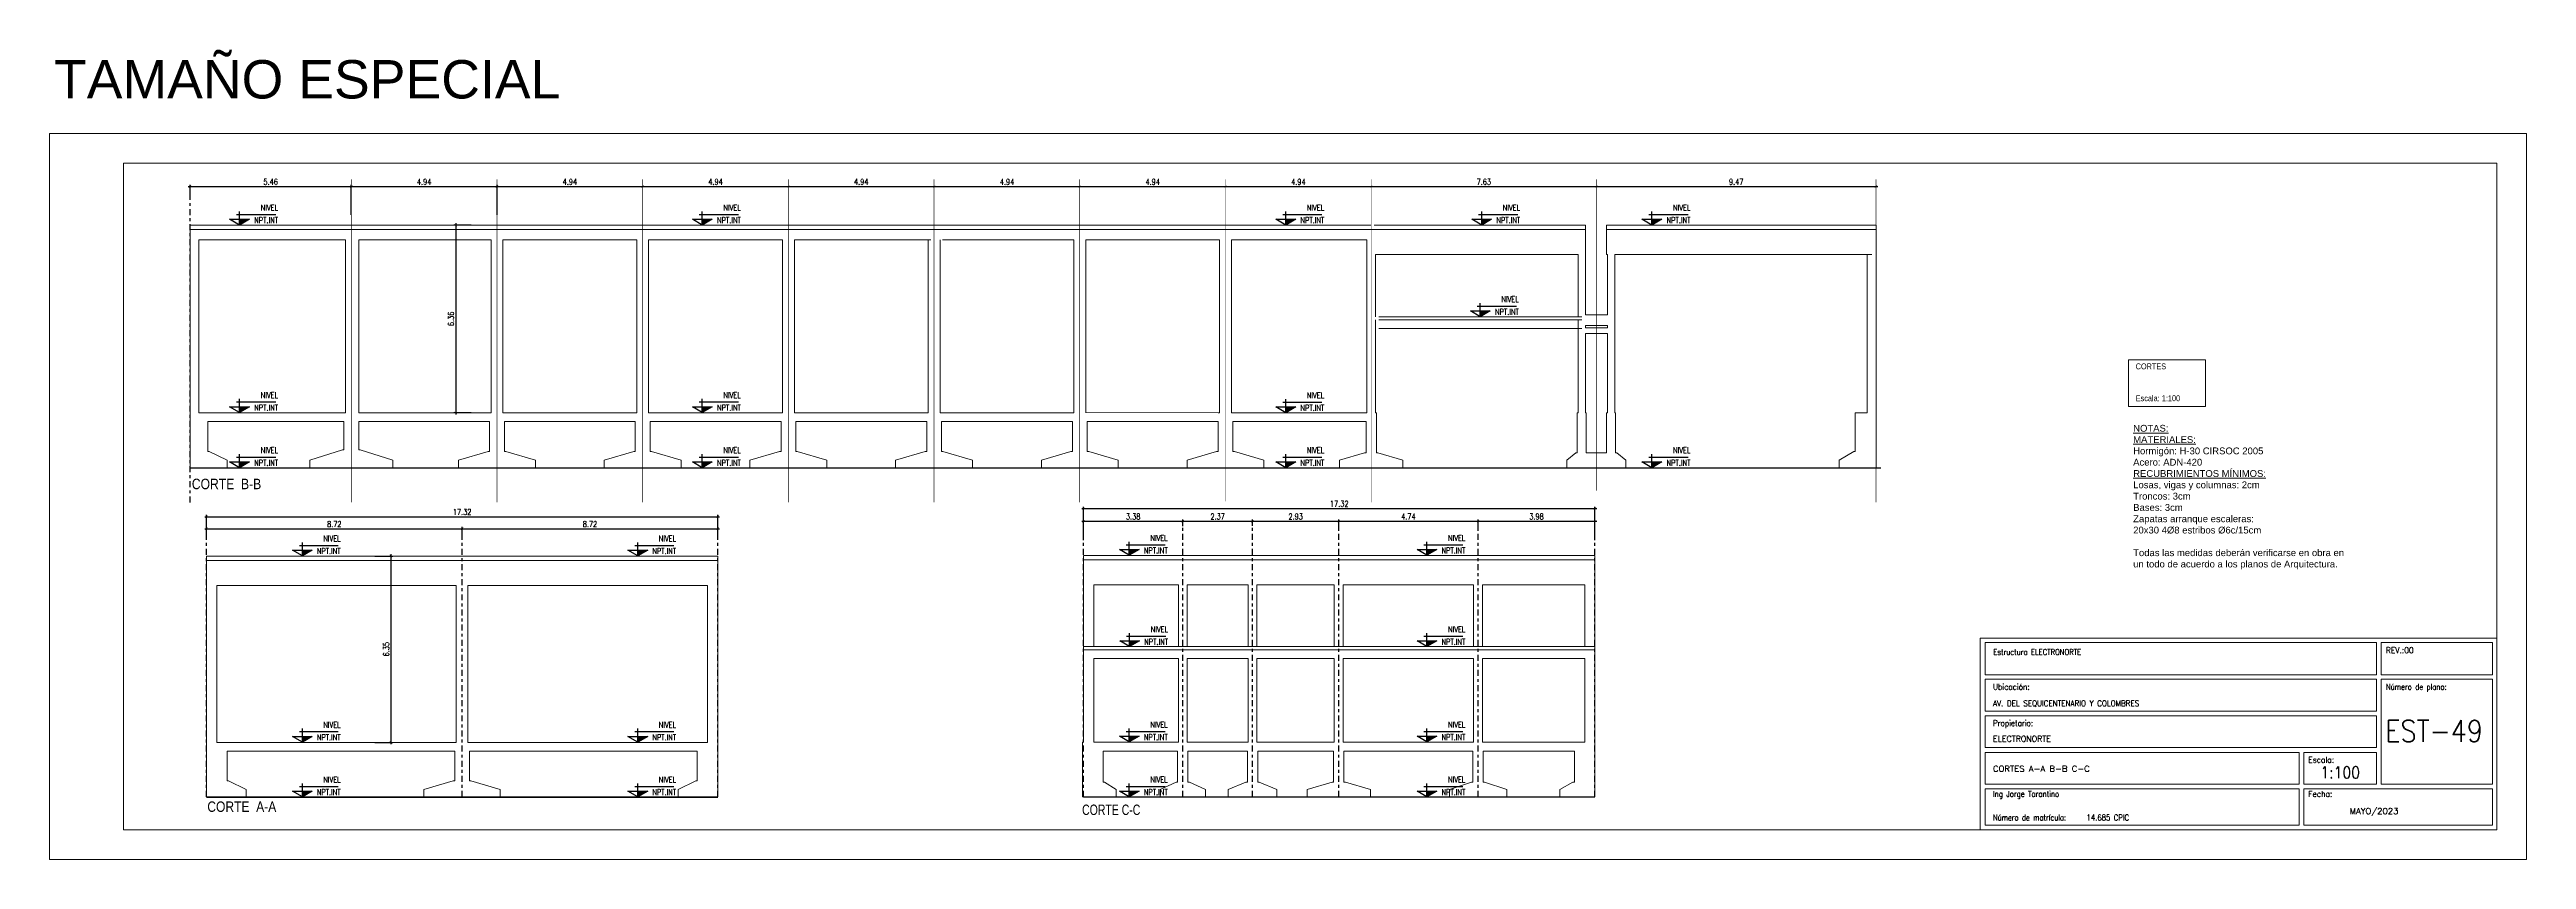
# Model space of a CAD drawing. Header units: millimetres. Extents: x 316.4 to 400.3, y 48.9 to 76.4.
import ezdxf
from ezdxf.enums import TextEntityAlignment as Align

# ---------------------------------------------------------------- set-up
doc = ezdxf.new("R2010")
doc.units = ezdxf.units.MM
doc.linetypes.add('CYPE_RAYAPUNTO', pattern=[0.4125, 0.2025, -0.105, 0, -0.105])
for name, color, linetype, lineweight in [('CIM_REFEREN', 2, 'Continuous', 0), ('CYPE', 7, 'Continuous', 0), ('OT_SECCION_EDIFICIO', 2, 'Continuous', 9), ('RECUAD_LIMITES', 2, 'Continuous', 0), ('RECUAD_MARCO', 1, 'Continuous', 20), ('TABLAS', 1, 'Continuous', 9)]:
    doc.layers.add(name, color=color, linetype=linetype, lineweight=lineweight)
doc.styles.add('COTAS', font='romans.shx', dxfattribs={"width": 0.7})
doc.styles.add('CYPETXT', font='romans__.ttf', dxfattribs={"height": 0.2})
doc.styles.add('CYPETXT_romans', font='arial.ttf', dxfattribs={"height": 0.2})
doc.dimstyles.new('COTA 100', dxfattribs={"dimscale": 200, "dimtxt": 0.001, "dimasz": 0.0004, "dimexe": 0.0003, "dimexo": 0.0003, "dimgap": 0.0003, "dimtad": 1, "dimzin": 4, "dimdsep": 46, "dimtxsty": 'COTAS', "dimblk": 'ARCHTICK', "dimcen": -0.02, "dimdle": 0.0003, "dimclrd": 256, "dimclre": 256, "dimclrt": 2, "dimadec": 0, "dimazin": 0, "dimtfac": 1, "dimtix": 1, "dimtmove": 2, "dimatfit": 3, "dimldrblk": 'ORIGIN', "dimfxl": 1, "dimtolj": 1, "dimtzin": 0, "dimarcsym": 0})

# ---------------------------------------------------------------- blocks, each defined once
blk = doc.blocks.new('_ArchTick')
at = {"color": 0, "const_width": 0.15}
blk.add_lwpolyline([(-0.5, -0.5), (0.5, 0.5)], dxfattribs=at)
blk = doc.blocks.new('*D455')
at = {"lineweight": -2, "transparency": 16777216}
for p, q in [((326.576, 71.719), (331.631, 71.719)), ((326.636, 70.758), (326.636, 71.779)), ((331.571, 70.758), (331.571, 71.779))]:
    blk.add_line(p, q, dxfattribs=at)
at = {"layer": 'Defpoints', "color": 0, "transparency": 16777216}
for p in [(331.571, 71.719), (326.636, 70.698), (331.571, 70.698)]:
    blk.add_point(p, dxfattribs=at)
at = {"lineweight": -2, "transparency": 16777216, "xscale": 0.08, "yscale": 0.08, "zscale": 0.08, "rotation": 180}
blk.add_blockref('_ArchTick', (326.636, 71.719), dxfattribs=at)
at = {"lineweight": -2, "transparency": 16777216, "xscale": 0.08, "yscale": 0.08, "zscale": 0.08}
blk.add_blockref('_ArchTick', (331.571, 71.719), dxfattribs=at)
at = {"color": 2, "transparency": 16777216, "insert": (329.104, 71.879), "char_height": 0.2, "attachment_point": 5, "style": 'COTAS'}
blk.add_mtext('\\A1;4.94', dxfattribs=at)
blk = doc.blocks.new('_Origin')
at = {"color": 0, "linetype": 'ByBlock', "lineweight": -2}
blk.add_line((0, 0), (-1, 0), dxfattribs=at)
blk.add_circle((0, 0), 0.5, dxfattribs=at)
blk = doc.blocks.new('*D456')
at = {"lineweight": -2, "transparency": 16777216}
for p, q in [((331.511, 71.719), (336.566, 71.719)), ((331.571, 70.758), (331.571, 71.779))]:
    blk.add_line(p, q, dxfattribs=at)
at = {"layer": 'Defpoints', "color": 0, "transparency": 16777216}
for p in [(336.506, 71.719), (336.506, 71.719), (331.571, 70.698)]:
    blk.add_point(p, dxfattribs=at)
at = {"lineweight": -2, "transparency": 16777216, "xscale": 0.08, "yscale": 0.08, "zscale": 0.08, "rotation": 180}
blk.add_blockref('_ArchTick', (331.571, 71.719), dxfattribs=at)
at = {"lineweight": -2, "transparency": 16777216, "xscale": 0.08, "yscale": 0.08, "zscale": 0.08}
blk.add_blockref('_ArchTick', (336.506, 71.719), dxfattribs=at)
at = {"color": 2, "transparency": 16777216, "insert": (334.039, 71.879), "char_height": 0.2, "attachment_point": 5, "style": 'COTAS'}
blk.add_mtext('\\A1;4.94', dxfattribs=at)
blk = doc.blocks.new('*D457')
at = {"lineweight": -2, "transparency": 16777216}
blk.add_line((336.446, 71.719), (341.501, 71.719), dxfattribs=at)
at = {"layer": 'Defpoints', "color": 0, "transparency": 16777216}
for p in [(336.506, 71.719), (341.441, 71.719), (341.441, 71.719)]:
    blk.add_point(p, dxfattribs=at)
at = {"lineweight": -2, "transparency": 16777216, "xscale": 0.08, "yscale": 0.08, "zscale": 0.08, "rotation": 180}
blk.add_blockref('_ArchTick', (336.506, 71.719), dxfattribs=at)
at = {"lineweight": -2, "transparency": 16777216, "xscale": 0.08, "yscale": 0.08, "zscale": 0.08}
blk.add_blockref('_ArchTick', (341.441, 71.719), dxfattribs=at)
at = {"color": 2, "transparency": 16777216, "insert": (338.974, 71.879), "char_height": 0.2, "attachment_point": 5, "style": 'COTAS'}
blk.add_mtext('\\A1;4.94', dxfattribs=at)
blk = doc.blocks.new('*D458')
at = {"lineweight": -2, "transparency": 16777216}
blk.add_line((341.381, 71.719), (346.436, 71.719), dxfattribs=at)
at = {"layer": 'Defpoints', "color": 0, "transparency": 16777216}
for p in [(341.441, 71.719), (346.376, 71.719), (346.376, 71.719)]:
    blk.add_point(p, dxfattribs=at)
at = {"lineweight": -2, "transparency": 16777216, "xscale": 0.08, "yscale": 0.08, "zscale": 0.08, "rotation": 180}
blk.add_blockref('_ArchTick', (341.441, 71.719), dxfattribs=at)
at = {"lineweight": -2, "transparency": 16777216, "xscale": 0.08, "yscale": 0.08, "zscale": 0.08}
blk.add_blockref('_ArchTick', (346.376, 71.719), dxfattribs=at)
at = {"color": 2, "transparency": 16777216, "insert": (343.909, 71.879), "char_height": 0.2, "attachment_point": 5, "style": 'COTAS'}
blk.add_mtext('\\A1;4.94', dxfattribs=at)
blk = doc.blocks.new('*D459')
at = {"lineweight": -2, "transparency": 16777216}
blk.add_line((346.316, 71.719), (351.371, 71.719), dxfattribs=at)
at = {"layer": 'Defpoints', "color": 0, "transparency": 16777216}
for p in [(346.376, 71.719), (351.311, 71.719), (351.311, 71.719)]:
    blk.add_point(p, dxfattribs=at)
at = {"lineweight": -2, "transparency": 16777216, "xscale": 0.08, "yscale": 0.08, "zscale": 0.08, "rotation": 180}
blk.add_blockref('_ArchTick', (346.376, 71.719), dxfattribs=at)
at = {"lineweight": -2, "transparency": 16777216, "xscale": 0.08, "yscale": 0.08, "zscale": 0.08}
blk.add_blockref('_ArchTick', (351.311, 71.719), dxfattribs=at)
at = {"color": 2, "transparency": 16777216, "insert": (348.844, 71.879), "char_height": 0.2, "attachment_point": 5, "style": 'COTAS'}
blk.add_mtext('\\A1;4.94', dxfattribs=at)
blk = doc.blocks.new('*D460')
at = {"lineweight": -2, "transparency": 16777216}
blk.add_line((351.251, 71.719), (356.306, 71.719), dxfattribs=at)
at = {"layer": 'Defpoints', "color": 0, "transparency": 16777216}
for p in [(351.311, 71.719), (356.246, 71.719), (356.246, 71.719)]:
    blk.add_point(p, dxfattribs=at)
at = {"lineweight": -2, "transparency": 16777216, "xscale": 0.08, "yscale": 0.08, "zscale": 0.08, "rotation": 180}
blk.add_blockref('_ArchTick', (351.311, 71.719), dxfattribs=at)
at = {"lineweight": -2, "transparency": 16777216, "xscale": 0.08, "yscale": 0.08, "zscale": 0.08}
blk.add_blockref('_ArchTick', (356.246, 71.719), dxfattribs=at)
at = {"color": 2, "transparency": 16777216, "insert": (353.779, 71.879), "char_height": 0.2, "attachment_point": 5, "style": 'COTAS'}
blk.add_mtext('\\A1;4.94', dxfattribs=at)
blk = doc.blocks.new('*D461')
at = {"lineweight": -2, "transparency": 16777216}
blk.add_line((356.186, 71.719), (361.241, 71.719), dxfattribs=at)
at = {"layer": 'Defpoints', "color": 0, "transparency": 16777216}
for p in [(356.246, 71.719), (361.181, 71.719), (361.181, 71.719)]:
    blk.add_point(p, dxfattribs=at)
at = {"lineweight": -2, "transparency": 16777216, "xscale": 0.08, "yscale": 0.08, "zscale": 0.08, "rotation": 180}
blk.add_blockref('_ArchTick', (356.246, 71.719), dxfattribs=at)
at = {"lineweight": -2, "transparency": 16777216, "xscale": 0.08, "yscale": 0.08, "zscale": 0.08}
blk.add_blockref('_ArchTick', (361.181, 71.719), dxfattribs=at)
at = {"color": 2, "transparency": 16777216, "insert": (358.714, 71.879), "char_height": 0.2, "attachment_point": 5, "style": 'COTAS'}
blk.add_mtext('\\A1;4.94', dxfattribs=at)
blk = doc.blocks.new('*D462')
at = {"lineweight": -2, "transparency": 16777216}
blk.add_line((361.121, 71.719), (368.87, 71.719), dxfattribs=at)
at = {"layer": 'Defpoints', "color": 0, "transparency": 16777216}
for p in [(361.181, 71.719), (368.81, 71.719), (368.81, 71.719)]:
    blk.add_point(p, dxfattribs=at)
at = {"lineweight": -2, "transparency": 16777216, "xscale": 0.08, "yscale": 0.08, "zscale": 0.08, "rotation": 180}
blk.add_blockref('_ArchTick', (361.181, 71.719), dxfattribs=at)
at = {"lineweight": -2, "transparency": 16777216, "xscale": 0.08, "yscale": 0.08, "zscale": 0.08}
blk.add_blockref('_ArchTick', (368.81, 71.719), dxfattribs=at)
at = {"color": 2, "transparency": 16777216, "insert": (364.996, 71.879), "char_height": 0.2, "attachment_point": 5, "style": 'COTAS'}
blk.add_mtext('\\A1;7.63', dxfattribs=at)
blk = doc.blocks.new('*D463')
at = {"lineweight": -2, "transparency": 16777216}
blk.add_line((368.75, 71.719), (378.341, 71.719), dxfattribs=at)
at = {"layer": 'Defpoints', "color": 0, "transparency": 16777216}
for p in [(368.81, 71.719), (378.281, 71.719), (378.281, 71.719)]:
    blk.add_point(p, dxfattribs=at)
at = {"lineweight": -2, "transparency": 16777216, "xscale": 0.08, "yscale": 0.08, "zscale": 0.08, "rotation": 180}
blk.add_blockref('_ArchTick', (368.81, 71.719), dxfattribs=at)
at = {"lineweight": -2, "transparency": 16777216, "xscale": 0.08, "yscale": 0.08, "zscale": 0.08}
blk.add_blockref('_ArchTick', (378.281, 71.719), dxfattribs=at)
at = {"color": 2, "transparency": 16777216, "insert": (373.546, 71.879), "char_height": 0.2, "attachment_point": 5, "style": 'COTAS'}
blk.add_mtext('\\A1;9.47', dxfattribs=at)
blk = doc.blocks.new('*D464')
at = {"lineweight": -2, "transparency": 16777216}
for p, q in [((321.669, 60.531), (339.109, 60.531)), ((321.729, 59.851), (321.729, 60.591)), ((339.049, 59.851), (339.049, 60.591))]:
    blk.add_line(p, q, dxfattribs=at)
at = {"layer": 'Defpoints', "color": 0, "transparency": 16777216}
for p in [(339.049, 60.531), (321.729, 59.791), (339.049, 59.791)]:
    blk.add_point(p, dxfattribs=at)
at = {"lineweight": -2, "transparency": 16777216, "xscale": 0.08, "yscale": 0.08, "zscale": 0.08, "rotation": 180}
blk.add_blockref('_ArchTick', (321.729, 60.531), dxfattribs=at)
at = {"lineweight": -2, "transparency": 16777216, "xscale": 0.08, "yscale": 0.08, "zscale": 0.08}
blk.add_blockref('_ArchTick', (339.049, 60.531), dxfattribs=at)
at = {"color": 2, "transparency": 16777216, "insert": (330.389, 60.691), "char_height": 0.2, "attachment_point": 5, "style": 'COTAS'}
blk.add_mtext('\\A1;17.32', dxfattribs=at)
blk = doc.blocks.new('*D465')
at = {"lineweight": -2, "transparency": 16777216}
for p, q in [((351.378, 60.811), (368.822, 60.811)), ((351.438, 59.741), (351.438, 60.871)), ((368.762, 59.741), (368.762, 60.871))]:
    blk.add_line(p, q, dxfattribs=at)
at = {"layer": 'Defpoints', "color": 0, "transparency": 16777216}
for p in [(368.762, 60.811), (351.438, 59.681), (368.762, 59.681)]:
    blk.add_point(p, dxfattribs=at)
at = {"lineweight": -2, "transparency": 16777216, "xscale": 0.08, "yscale": 0.08, "zscale": 0.08, "rotation": 180}
blk.add_blockref('_ArchTick', (351.438, 60.811), dxfattribs=at)
at = {"lineweight": -2, "transparency": 16777216, "xscale": 0.08, "yscale": 0.08, "zscale": 0.08}
blk.add_blockref('_ArchTick', (368.762, 60.811), dxfattribs=at)
at = {"color": 2, "transparency": 16777216, "insert": (360.1, 60.971), "char_height": 0.2, "attachment_point": 5, "style": 'COTAS'}
blk.add_mtext('\\A1;17.32', dxfattribs=at)

msp = doc.modelspace()

# ---------------------------------------------------------------- hatches: boundary and pattern name
for points in [[(323.188, 70.608), (322.85, 70.608), (322.85, 70.414)], [(338.862, 70.608), (338.524, 70.608), (338.524, 70.414)], [(358.624, 70.608), (358.287, 70.608), (358.287, 70.414)], [(365.261, 70.608), (364.924, 70.608), (364.924, 70.414)], [(371.027, 70.608), (370.69, 70.608), (370.69, 70.414)], [(365.214, 67.504), (364.877, 67.504), (364.877, 67.309)], [(323.188, 64.256), (322.85, 64.256), (322.85, 64.062)], [(338.862, 64.256), (338.524, 64.256), (338.524, 64.062)], [(358.624, 64.249), (358.287, 64.249), (358.287, 64.054)], [(323.188, 62.387), (322.85, 62.387), (322.85, 62.192)], [(338.862, 62.387), (338.524, 62.387), (338.524, 62.192)], [(358.624, 62.387), (358.287, 62.387), (358.287, 62.192)], [(371.027, 62.387), (370.69, 62.387), (370.69, 62.192)], [(325.312, 59.398), (324.977, 59.398), (324.977, 59.204)], [(336.675, 59.398), (336.34, 59.398), (336.34, 59.204)], [(353.324, 59.417), (352.988, 59.417), (352.988, 59.223)], [(363.406, 59.417), (363.07, 59.417), (363.07, 59.223)], [(353.336, 56.322), (353, 56.322), (353, 56.128)], [(363.406, 56.322), (363.07, 56.322), (363.07, 56.128)], [(325.312, 53.086), (324.977, 53.086), (324.977, 52.892)], [(336.675, 53.086), (336.34, 53.086), (336.34, 52.892)], [(353.324, 53.091), (352.988, 53.091), (352.988, 52.897)], [(363.406, 53.091), (363.07, 53.091), (363.07, 52.897)], [(325.312, 51.229), (324.977, 51.229), (324.977, 51.035)], [(336.675, 51.229), (336.34, 51.229), (336.34, 51.035)], [(353.324, 51.229), (352.988, 51.229), (352.988, 51.035)], [(363.406, 51.229), (363.07, 51.229), (363.07, 51.035)]]:
    msp.add_hatch(color=256).paths.add_polyline_path(points)

# ---------------------------------------------------------------- linework, layer by layer
for p, q in [((321.113, 71.719), (326.696, 71.719)), ((321.173, 71.29), (321.173, 71.779)), ((326.636, 71.29), (326.636, 71.779)), ((322.747, 70.77), (324.075, 70.77)), ((322.85, 70.414), (322.85, 70.873)), ((338.421, 70.77), (339.749, 70.77)), ((338.524, 70.414), (338.524, 70.873)), ((358.184, 70.77), (359.511, 70.77)), ((358.287, 70.414), (358.287, 70.873)), ((364.821, 70.77), (366.148, 70.77)), ((364.924, 70.414), (364.924, 70.873)), ((370.587, 70.77), (371.914, 70.77)), ((370.69, 70.414), (370.69, 70.873)), ((330.698, 70.414), (330.112, 70.414)), ((330.172, 70.474), (330.172, 63.994)), ((364.774, 67.665), (366.101, 67.665)), ((364.877, 67.309), (364.877, 67.768)), ((322.747, 64.418), (324.075, 64.418)), ((322.85, 64.062), (322.85, 64.521)), ((330.698, 64.054), (330.112, 64.054)), ((338.421, 64.418), (339.749, 64.418)), ((338.524, 64.062), (338.524, 64.521)), ((358.184, 64.41), (359.511, 64.41)), ((358.287, 64.054), (358.287, 64.513)), ((321.173, 62.192), (378.445, 62.192)), ((322.747, 62.549), (324.075, 62.549)), ((322.85, 62.192), (322.85, 62.652)), ((338.421, 62.549), (339.749, 62.549)), ((338.524, 62.192), (338.524, 62.652)), ((358.184, 62.549), (359.511, 62.549)), ((358.287, 62.192), (358.287, 62.652)), ((370.587, 62.549), (371.914, 62.549)), ((370.69, 62.192), (370.69, 62.652)), ((351.438, 60.207), (351.438, 60.436)), ((354.801, 60.207), (354.801, 60.436)), ((354.801, 60.207), (354.801, 60.436)), ((357.163, 60.226), (357.163, 60.436)), ((357.163, 60.226), (357.163, 60.436)), ((360.082, 60.164), (360.082, 60.436)), ((360.082, 60.164), (360.082, 60.436)), ((364.801, 60.077), (364.801, 60.436)), ((364.801, 60.077), (364.801, 60.436)), ((368.762, 60.064), (368.762, 60.436)), ((321.67, 60.124), (330.449, 60.124)), ((321.729, 59.933), (321.729, 60.183)), ((324.977, 59.204), (324.977, 59.661)), ((330.33, 60.124), (339.109, 60.124)), ((330.389, 59.933), (330.389, 60.183)), ((330.389, 59.933), (330.389, 60.183)), ((336.34, 59.204), (336.34, 59.661)), ((351.378, 60.376), (354.861, 60.376)), ((352.885, 59.578), (354.207, 59.578)), ((352.988, 59.223), (352.988, 59.681)), ((354.741, 60.376), (357.222, 60.376)), ((357.103, 60.376), (360.142, 60.376)), ((360.022, 60.376), (364.86, 60.376)), ((362.967, 59.578), (364.289, 59.578)), ((363.07, 59.223), (363.07, 59.681)), ((364.741, 60.376), (368.822, 60.376)), ((324.875, 59.559), (326.193, 59.559)), ((327.433, 59.198), (328.037, 59.198)), ((327.977, 59.258), (327.977, 52.825)), ((336.237, 59.559), (337.556, 59.559)), ((352.898, 56.483), (354.22, 56.483)), ((353, 56.128), (353, 56.585)), ((362.967, 56.483), (364.289, 56.483)), ((363.07, 56.128), (363.07, 56.585)), ((324.875, 53.247), (326.193, 53.247)), ((324.977, 52.892), (324.977, 53.349)), ((327.433, 52.885), (328.037, 52.885)), ((336.237, 53.247), (337.556, 53.247)), ((336.34, 52.892), (336.34, 53.349)), ((352.885, 53.252), (354.207, 53.252)), ((352.988, 52.897), (352.988, 53.354)), ((362.967, 53.252), (364.289, 53.252)), ((363.07, 52.897), (363.07, 53.354)), ((324.875, 51.389), (326.193, 51.389)), ((324.977, 51.035), (324.977, 51.492)), ((336.237, 51.389), (337.556, 51.389)), ((336.34, 51.035), (336.34, 51.492)), ((352.885, 51.39), (354.207, 51.39)), ((352.988, 51.035), (352.988, 51.493)), ((362.967, 51.39), (364.289, 51.39)), ((363.07, 51.035), (363.07, 51.493)), ((321.729, 51.035), (339.049, 51.035)), ((321.729, 51.032), (339.049, 51.032)), ((351.438, 51.035), (368.762, 51.035))]:
    msp.add_line(p, q)
at = {"color": 1, "linetype": 'CYPE_RAYAPUNTO'}
for p, q in [((321.173, 61.016), (321.173, 71.365)), ((321.729, 51.035), (321.729, 60.144)), ((330.389, 51.035), (330.389, 60.147)), ((339.049, 51.035), (339.049, 60.131)), ((351.438, 51.035), (351.438, 60.165)), ((354.801, 51.035), (354.801, 60.171)), ((357.163, 51.035), (357.163, 60.171)), ((360.082, 51.035), (360.082, 60.171)), ((364.801, 51.035), (364.801, 60.171)), ((368.762, 51.035), (368.762, 60.165))]:
    msp.add_line(p, q, dxfattribs=at)
at = {"color": 1, "linetype": 'CYPE_RAYAPUNTO', "const_width": 0.0201}
for points in [[(326.636, 61.016), (326.636, 71.963)], [(331.571, 61.016), (331.571, 71.963)], [(336.506, 61.016), (336.506, 71.963)], [(341.441, 61.016), (341.441, 71.963)], [(346.376, 61.016), (346.376, 71.963)], [(351.311, 61.016), (351.311, 71.963)], [(356.246, 61.048), (356.246, 71.963)], [(361.181, 61.016), (361.181, 71.963)], [(368.81, 61.412), (368.81, 71.963)], [(378.281, 61.016), (378.281, 71.963)]]:
    msp.add_lwpolyline(points, dxfattribs=at)
for points, const_width in [([(322.513, 70.608), (322.85, 70.414), (323.188, 70.608)], 0.0134), ([(338.187, 70.608), (338.524, 70.414), (338.862, 70.608)], 0.0134), ([(357.95, 70.608), (358.287, 70.414), (358.624, 70.608)], 0.0134), ([(364.586, 70.608), (364.924, 70.414), (365.261, 70.608)], 0.0134), ([(370.353, 70.608), (370.69, 70.414), (371.027, 70.608)], 0.0134), ([(364.54, 67.504), (364.877, 67.309), (365.214, 67.504)], 0.0134), ([(322.513, 64.256), (322.85, 64.062), (323.188, 64.256)], 0.0134), ([(338.187, 64.256), (338.524, 64.062), (338.862, 64.256)], 0.0134), ([(357.95, 64.249), (358.287, 64.054), (358.624, 64.249)], 0.0134), ([(322.513, 62.387), (322.85, 62.192), (323.188, 62.387)], 0.0134), ([(338.187, 62.387), (338.524, 62.192), (338.862, 62.387)], 0.0134), ([(357.95, 62.387), (358.287, 62.192), (358.624, 62.387)], 0.0134), ([(370.353, 62.387), (370.69, 62.192), (371.027, 62.387)], 0.0134), ([(324.642, 59.398), (324.977, 59.204), (325.312, 59.398)], 0.0133), ([(336.004, 59.398), (336.34, 59.204), (336.675, 59.398)], 0.0133), ([(352.652, 59.417), (352.988, 59.223), (353.324, 59.417)], 0.0134), ([(362.734, 59.417), (363.07, 59.223), (363.406, 59.417)], 0.0134), ([(352.664, 56.322), (353, 56.128), (353.336, 56.322)], 0.0134), ([(362.734, 56.322), (363.07, 56.128), (363.406, 56.322)], 0.0134), ([(324.642, 53.086), (324.977, 52.892), (325.312, 53.086)], 0.0133), ([(336.004, 53.086), (336.34, 52.892), (336.675, 53.086)], 0.0133), ([(352.652, 53.091), (352.988, 52.897), (353.324, 53.091)], 0.0134), ([(362.734, 53.091), (363.07, 52.897), (363.406, 53.091)], 0.0134), ([(324.642, 51.229), (324.977, 51.035), (325.312, 51.229)], 0.0133), ([(336.004, 51.229), (336.34, 51.035), (336.675, 51.229)], 0.0133), ([(352.652, 51.229), (352.988, 51.035), (353.324, 51.229)], 0.0134), ([(362.734, 51.229), (363.07, 51.035), (363.406, 51.229)], 0.0134)]:
    msp.add_lwpolyline(points, dxfattribs=dict(const_width=const_width))
for points in [[(322.85, 70.414), (322.513, 70.608), (323.188, 70.608), (322.85, 70.414)], [(338.524, 70.414), (338.187, 70.608), (338.862, 70.608), (338.524, 70.414)], [(358.287, 70.414), (357.95, 70.608), (358.624, 70.608), (358.287, 70.414)], [(364.924, 70.414), (364.586, 70.608), (365.261, 70.608), (364.924, 70.414)], [(370.69, 70.414), (370.353, 70.608), (371.027, 70.608), (370.69, 70.414)], [(364.877, 67.309), (364.54, 67.504), (365.214, 67.504), (364.877, 67.309)], [(322.85, 64.062), (322.513, 64.256), (323.188, 64.256), (322.85, 64.062)], [(338.524, 64.062), (338.187, 64.256), (338.862, 64.256), (338.524, 64.062)], [(358.287, 64.054), (357.95, 64.249), (358.624, 64.249), (358.287, 64.054)], [(322.85, 62.192), (322.513, 62.387), (323.188, 62.387), (322.85, 62.192)], [(338.524, 62.192), (338.187, 62.387), (338.862, 62.387), (338.524, 62.192)], [(358.287, 62.192), (357.95, 62.387), (358.624, 62.387), (358.287, 62.192)], [(370.69, 62.192), (370.353, 62.387), (371.027, 62.387), (370.69, 62.192)], [(324.977, 59.204), (324.642, 59.398), (325.312, 59.398), (324.977, 59.204)], [(336.34, 59.204), (336.004, 59.398), (336.675, 59.398), (336.34, 59.204)], [(352.988, 59.223), (352.652, 59.417), (353.324, 59.417), (352.988, 59.223)], [(363.07, 59.223), (362.734, 59.417), (363.406, 59.417), (363.07, 59.223)], [(353, 56.128), (352.664, 56.322), (353.336, 56.322), (353, 56.128)], [(363.07, 56.128), (362.734, 56.322), (363.406, 56.322), (363.07, 56.128)], [(324.977, 52.892), (324.642, 53.086), (325.312, 53.086), (324.977, 52.892)], [(336.34, 52.892), (336.004, 53.086), (336.675, 53.086), (336.34, 52.892)], [(352.988, 52.897), (352.652, 53.091), (353.324, 53.091), (352.988, 52.897)], [(363.07, 52.897), (362.734, 53.091), (363.406, 53.091), (363.07, 52.897)], [(324.977, 51.035), (324.642, 51.229), (325.312, 51.229), (324.977, 51.035)], [(336.34, 51.035), (336.004, 51.229), (336.675, 51.229), (336.34, 51.035)], [(352.988, 51.035), (352.652, 51.229), (353.324, 51.229), (352.988, 51.035)], [(363.07, 51.035), (362.734, 51.229), (363.406, 51.229), (363.07, 51.035)]]:
    msp.add_lwpolyline(points)
at = {"layer": 'CYPE', "color": 1}
for points in [[(381.814, 49.916), (399.314, 49.916), (399.314, 56.416), (381.814, 56.416), (381.814, 49.916)], [(381.974, 55.176), (395.234, 55.176), (395.234, 56.266), (381.974, 56.266), (381.974, 55.176)], [(395.394, 55.176), (399.164, 55.176), (399.164, 56.266), (395.394, 56.266), (395.394, 55.176)], [(381.974, 53.936), (395.234, 53.936), (395.234, 55.026), (381.974, 55.026), (381.974, 53.936)], [(395.394, 51.466), (399.164, 51.466), (399.164, 55.026), (395.394, 55.026), (395.394, 51.466)], [(381.974, 52.706), (395.234, 52.706), (395.234, 53.786), (381.974, 53.786), (381.974, 52.706)], [(381.974, 51.466), (392.614, 51.466), (392.614, 52.546), (381.974, 52.546), (381.974, 51.466)], [(392.774, 51.466), (395.234, 51.466), (395.234, 52.546), (392.774, 52.546), (392.774, 51.466)], [(381.974, 50.076), (392.614, 50.076), (392.614, 51.306), (381.974, 51.306), (381.974, 50.076)], [(392.774, 50.076), (399.164, 50.076), (399.164, 51.306), (392.774, 51.306), (392.774, 50.076)]]:
    msp.add_lwpolyline(points, close=True, dxfattribs=at)
at = {"layer": 'OT_SECCION_EDIFICIO'}
for p, q in [((321.274, 70.414), (321.173, 70.414)), ((321.173, 70.414), (321.173, 69.913)), ((321.173, 70.263), (368.438, 70.263)), ((321.173, 69.913), (321.173, 64.054)), ((321.173, 69.913), (321.173, 69.913)), ((321.516, 70.414), (321.272, 70.414)), ((321.474, 69.913), (326.436, 69.913)), ((321.474, 64.054), (321.474, 69.913)), ((321.523, 70.414), (321.516, 70.414)), ((321.523, 70.414), (321.624, 70.414)), ((321.624, 70.414), (361.143, 70.414)), ((326.436, 69.913), (326.436, 64.054)), ((326.895, 69.913), (331.371, 69.913)), ((326.895, 64.054), (326.895, 69.913)), ((331.371, 64.054), (331.371, 69.913)), ((331.772, 69.913), (336.306, 69.913)), ((331.772, 69.913), (331.772, 64.054)), ((336.306, 64.054), (336.306, 69.913)), ((336.707, 64.054), (336.707, 69.913)), ((341.241, 69.913), (336.707, 69.913)), ((341.241, 64.054), (341.241, 69.913)), ((341.642, 69.913), (341.642, 64.054)), ((341.642, 69.913), (346.265, 69.913)), ((346.176, 64.054), (346.176, 69.913)), ((346.577, 64.054), (346.577, 69.913)), ((351.111, 69.913), (346.665, 69.913)), ((351.111, 69.913), (351.111, 64.054)), ((351.512, 64.054), (351.512, 69.913)), ((356.046, 69.913), (351.512, 69.913)), ((356.046, 64.054), (356.046, 69.913)), ((361.031, 69.913), (356.447, 69.913)), ((356.447, 69.913), (356.447, 64.054)), ((361.031, 70.414), (361.174, 70.414)), ((361.031, 69.913), (361.031, 64.054)), ((361.286, 70.414), (368.438, 70.414)), ((368.438, 67.367), (368.438, 70.414)), ((378.244, 70.414), (369.157, 70.414)), ((369.157, 70.414), (369.157, 69.936)), ((369.157, 70.263), (378.281, 70.263)), ((369.157, 69.412), (369.157, 69.936)), ((378.081, 70.414), (378.281, 70.414)), ((378.281, 70.414), (378.281, 64.054)), ((378.281, 70.414), (378.281, 70.414)), ((361.331, 67.309), (361.331, 69.412)), ((368.187, 69.412), (361.331, 69.412)), ((368.187, 67.309), (368.187, 69.412)), ((369.157, 69.412), (369.182, 69.412)), ((369.182, 69.412), (369.182, 67.367)), ((369.432, 69.412), (369.432, 64.054)), ((378.144, 69.412), (369.432, 69.412)), ((377.981, 64.054), (377.981, 69.412)), ((361.331, 64.054), (361.331, 67.199)), ((361.443, 67.309), (368.311, 67.309)), ((361.443, 67.199), (368.311, 67.199)), ((368.187, 67.199), (368.187, 64.054)), ((369.182, 67.367), (368.438, 67.367)), ((361.443, 66.906), (368.311, 66.906)), ((368.438, 67.008), (368.438, 66.928)), ((368.438, 67.008), (369.182, 67.008)), ((369.182, 66.928), (368.438, 66.928)), ((368.438, 66.736), (369.182, 66.736)), ((368.438, 64.054), (368.438, 66.736)), ((369.182, 67.008), (369.182, 66.928)), ((369.182, 66.736), (369.182, 64.054)), ((321.173, 64.054), (321.173, 64.054)), ((321.173, 64.054), (321.173, 62.192)), ((326.436, 64.054), (321.474, 64.054)), ((331.371, 64.054), (326.895, 64.054)), ((331.772, 64.054), (336.306, 64.054)), ((341.241, 64.054), (336.707, 64.054)), ((341.241, 64.054), (341.191, 64.054)), ((341.642, 64.054), (346.176, 64.054)), ((346.126, 64.054), (346.176, 64.054)), ((351.111, 64.054), (346.577, 64.054)), ((351.061, 64.054), (351.111, 64.054)), ((356.046, 64.054), (351.512, 64.06)), ((355.996, 64.054), (356.046, 64.054)), ((361.031, 64.054), (356.447, 64.054)), ((361.356, 64.054), (361.331, 64.054)), ((361.356, 64.054), (361.356, 62.693)), ((368.162, 62.693), (368.162, 64.054)), ((368.162, 64.054), (368.187, 64.054)), ((368.438, 64.054), (368.463, 64.054)), ((368.463, 64.054), (368.463, 62.693)), ((369.157, 62.693), (369.157, 64.054)), ((369.182, 64.054), (369.157, 64.054)), ((369.457, 64.054), (369.432, 64.054)), ((369.457, 62.693), (369.457, 64.054)), ((377.58, 64.054), (377.981, 64.054)), ((377.58, 64.054), (377.58, 62.743)), ((378.281, 62.192), (378.281, 64.054)), ((378.281, 64.054), (378.281, 64.054)), ((326.386, 63.753), (321.774, 63.753)), ((321.774, 62.743), (321.774, 63.753)), ((326.386, 63.753), (326.386, 62.793)), ((326.887, 63.753), (331.321, 63.753)), ((326.887, 62.793), (326.887, 63.753)), ((331.321, 62.743), (331.321, 63.753)), ((336.256, 63.753), (331.822, 63.753)), ((331.822, 63.753), (331.822, 62.743)), ((336.256, 63.753), (336.256, 62.743)), ((336.757, 62.743), (336.757, 63.753)), ((341.191, 63.753), (336.757, 63.753)), ((341.191, 63.753), (341.191, 62.743)), ((346.126, 63.753), (341.692, 63.753)), ((341.692, 62.743), (341.692, 63.753)), ((346.126, 62.743), (346.126, 63.753)), ((351.061, 63.753), (346.627, 63.753)), ((346.627, 63.753), (346.627, 62.743)), ((351.061, 62.743), (351.061, 63.753)), ((351.562, 62.743), (351.562, 63.753)), ((355.996, 63.753), (351.562, 63.753)), ((355.996, 62.743), (355.996, 63.753)), ((356.497, 62.743), (356.497, 63.753)), ((361.006, 63.753), (356.497, 63.753)), ((361.006, 62.693), (361.006, 63.753)), ((321.173, 62.192), (322.425, 62.192)), ((321.824, 62.743), (321.774, 62.743)), ((322.425, 62.443), (321.824, 62.743)), ((322.425, 62.192), (322.425, 62.443)), ((325.234, 62.443), (326.336, 62.793)), ((325.234, 62.192), (325.234, 62.443)), ((325.234, 62.192), (328.038, 62.192)), ((326.336, 62.793), (326.386, 62.793)), ((326.887, 62.793), (326.937, 62.793)), ((326.937, 62.793), (328.038, 62.443)), ((328.038, 62.443), (328.038, 62.192)), ((331.271, 62.743), (330.269, 62.443)), ((330.269, 62.443), (330.269, 62.192)), ((332.873, 62.192), (330.269, 62.192)), ((331.321, 62.743), (331.271, 62.743)), ((331.822, 62.743), (331.872, 62.743)), ((332.873, 62.443), (331.872, 62.743)), ((332.873, 62.192), (332.873, 62.443)), ((336.206, 62.743), (335.204, 62.443)), ((335.204, 62.443), (335.204, 62.192)), ((335.204, 62.192), (337.808, 62.192)), ((336.206, 62.743), (336.256, 62.743)), ((336.807, 62.743), (336.757, 62.743)), ((337.808, 62.443), (336.807, 62.743)), ((337.808, 62.443), (337.808, 62.192)), ((341.141, 62.743), (340.139, 62.443)), ((340.139, 62.443), (340.139, 62.192)), ((340.139, 62.192), (342.743, 62.192)), ((341.141, 62.743), (341.191, 62.743)), ((341.742, 62.743), (341.692, 62.743)), ((342.743, 62.443), (341.742, 62.743)), ((342.743, 62.443), (342.743, 62.192)), ((346.076, 62.743), (345.074, 62.443)), ((345.074, 62.443), (345.074, 62.192)), ((347.678, 62.192), (345.074, 62.192)), ((346.126, 62.743), (346.076, 62.743)), ((346.627, 62.743), (346.677, 62.743)), ((347.678, 62.443), (346.677, 62.743)), ((347.678, 62.192), (347.678, 62.443)), ((351.011, 62.743), (350.009, 62.443)), ((350.009, 62.192), (350.009, 62.443)), ((350.009, 62.192), (352.613, 62.192)), ((351.061, 62.743), (351.011, 62.743)), ((351.612, 62.743), (351.562, 62.743)), ((352.613, 62.443), (351.612, 62.743)), ((352.613, 62.443), (352.613, 62.192)), ((355.946, 62.743), (354.944, 62.443)), ((354.944, 62.192), (354.944, 62.443)), ((357.548, 62.192), (354.944, 62.192)), ((355.996, 62.743), (355.946, 62.743)), ((356.547, 62.743), (356.497, 62.743)), ((357.548, 62.443), (356.547, 62.743)), ((357.548, 62.192), (357.548, 62.443)), ((360.105, 62.443), (360.956, 62.693)), ((360.105, 62.192), (360.105, 62.443)), ((360.105, 62.192), (362.258, 62.192)), ((360.956, 62.693), (361.006, 62.693)), ((361.356, 62.693), (361.407, 62.693)), ((362.258, 62.443), (361.407, 62.693)), ((362.258, 62.192), (362.258, 62.443)), ((367.808, 62.443), (368.112, 62.693)), ((367.808, 62.192), (367.808, 62.443)), ((367.808, 62.192), (369.811, 62.192)), ((368.162, 62.693), (368.112, 62.693)), ((369.157, 62.693), (368.463, 62.693)), ((369.507, 62.693), (369.457, 62.693)), ((369.811, 62.443), (369.507, 62.693)), ((369.811, 62.192), (369.811, 62.443)), ((377.53, 62.743), (377.029, 62.443)), ((377.029, 62.443), (377.029, 62.192)), ((377.029, 62.192), (378.281, 62.192)), ((377.53, 62.743), (377.58, 62.743)), ((339.049, 59.198), (321.729, 59.198)), ((321.729, 59.173), (321.729, 59.198)), ((321.729, 59.198), (321.729, 59.048)), ((321.729, 58.701), (321.729, 59.173)), ((321.729, 59.048), (339.049, 59.048)), ((339.049, 59.173), (339.049, 59.198)), ((339.049, 58.701), (339.049, 59.173)), ((351.438, 59.217), (351.438, 58.22)), ((351.452, 59.217), (368.762, 59.217)), ((351.452, 59.067), (368.762, 59.067)), ((368.762, 59.217), (368.762, 52.889)), ((321.729, 58.204), (321.729, 58.701)), ((321.729, 52.885), (321.729, 58.204)), ((322.077, 58.204), (322.077, 52.885)), ((322.077, 58.204), (330.191, 58.204)), ((330.191, 52.885), (330.191, 58.204)), ((330.588, 58.204), (338.701, 58.204)), ((330.588, 58.204), (330.588, 52.885)), ((338.701, 58.204), (338.701, 52.885)), ((339.049, 58.204), (339.049, 58.701)), ((339.049, 52.885), (339.049, 58.204)), ((351.438, 56.128), (351.438, 58.22)), ((351.787, 58.22), (354.651, 58.22)), ((351.787, 56.128), (351.787, 58.22)), ((354.651, 58.22), (354.651, 56.128)), ((354.95, 58.22), (357.013, 58.22)), ((354.95, 58.22), (354.95, 56.128)), ((357.013, 58.22), (357.013, 56.128)), ((357.312, 58.22), (357.312, 56.128)), ((359.932, 58.22), (357.312, 58.22)), ((359.932, 56.128), (359.932, 58.22)), ((360.231, 58.22), (360.231, 56.128)), ((364.651, 58.22), (360.231, 58.22)), ((364.651, 58.22), (364.651, 56.128)), ((364.95, 56.128), (364.95, 58.22)), ((368.413, 58.22), (364.95, 58.22)), ((368.413, 56.128), (368.413, 58.22)), ((368.762, 56.128), (368.762, 58.22)), ((351.438, 56.128), (368.762, 56.128)), ((351.438, 52.889), (351.438, 56.128)), ((351.438, 56.017), (351.438, 56.017)), ((351.438, 56.017), (368.762, 56.017)), ((354.651, 56.128), (351.787, 56.128)), ((351.787, 55.729), (351.787, 52.889)), ((354.651, 55.729), (351.787, 55.729)), ((354.651, 52.889), (354.651, 55.729)), ((357.013, 56.128), (354.95, 56.128)), ((354.95, 52.889), (354.95, 55.729)), ((357.013, 55.729), (354.95, 55.729)), ((357.013, 52.889), (357.013, 55.729)), ((357.312, 56.128), (359.932, 56.128)), ((357.312, 52.889), (357.312, 55.729)), ((359.932, 55.729), (357.312, 55.729)), ((359.932, 55.729), (359.932, 52.889)), ((364.651, 56.128), (360.231, 56.128)), ((360.231, 52.889), (360.231, 55.729)), ((360.231, 55.729), (364.651, 55.729)), ((364.651, 55.729), (364.651, 52.889)), ((364.95, 56.128), (368.413, 56.128)), ((364.95, 52.889), (364.95, 55.729)), ((368.413, 55.729), (364.95, 55.729)), ((368.413, 52.889), (368.413, 55.729)), ((368.762, 55.729), (368.762, 52.889)), ((321.729, 52.885), (321.729, 51.035)), ((322.077, 52.885), (330.141, 52.885)), ((330.191, 52.885), (330.141, 52.885)), ((330.588, 52.885), (338.701, 52.885)), ((339.049, 53.421), (339.049, 51.035)), ((351.402, 51.035), (351.402, 52.889)), ((351.402, 52.889), (351.438, 52.889)), ((351.787, 52.889), (354.651, 52.889)), ((356.988, 52.889), (354.95, 52.889)), ((357.013, 52.889), (356.988, 52.889)), ((359.907, 52.889), (357.312, 52.889)), ((359.932, 52.889), (359.907, 52.889)), ((364.651, 52.889), (360.231, 52.889)), ((368.064, 52.889), (364.95, 52.889)), ((368.064, 52.889), (368.413, 52.889)), ((368.762, 52.889), (368.762, 51.035)), ((322.425, 51.582), (322.425, 52.586)), ((322.425, 52.586), (330.141, 52.586)), ((330.141, 52.586), (330.141, 51.582)), ((338.353, 52.586), (330.638, 52.586)), ((330.638, 52.586), (330.638, 51.582)), ((338.353, 52.586), (338.353, 51.582)), ((354.626, 52.59), (352.099, 52.59)), ((352.099, 52.59), (352.099, 51.533)), ((354.626, 51.533), (354.626, 52.59)), ((354.975, 52.59), (356.988, 52.59)), ((354.975, 52.59), (354.975, 51.533)), ((356.988, 52.59), (356.988, 51.533)), ((357.337, 52.59), (359.907, 52.59)), ((357.337, 52.59), (357.337, 51.533)), ((359.907, 52.59), (359.907, 51.533)), ((360.256, 52.59), (364.626, 52.59)), ((360.256, 51.533), (360.256, 52.59)), ((364.626, 52.59), (364.626, 51.533)), ((364.975, 52.59), (364.975, 51.533)), ((368.064, 52.59), (364.975, 52.59)), ((368.064, 51.533), (368.064, 52.59)), ((322.425, 51.582), (322.475, 51.582)), ((322.475, 51.582), (323.072, 51.284)), ((323.072, 51.284), (323.072, 51.035)), ((330.091, 51.582), (329.097, 51.284)), ((329.097, 51.284), (329.097, 51.035)), ((330.141, 51.582), (330.091, 51.582)), ((330.638, 51.582), (330.688, 51.582)), ((330.688, 51.582), (331.682, 51.284)), ((331.682, 51.035), (331.682, 51.284)), ((338.304, 51.582), (337.707, 51.284)), ((337.707, 51.284), (337.707, 51.035)), ((338.353, 51.582), (338.304, 51.582)), ((352.149, 51.533), (352.099, 51.533)), ((352.548, 51.284), (352.149, 51.533)), ((352.548, 51.035), (352.548, 51.284)), ((354.577, 51.533), (354.028, 51.284)), ((354.028, 51.035), (354.028, 51.284)), ((354.577, 51.533), (354.626, 51.533)), ((354.626, 51.533), (354.626, 51.533)), ((354.975, 51.533), (355.025, 51.533)), ((355.573, 51.284), (355.025, 51.533)), ((355.573, 51.035), (355.573, 51.284)), ((356.938, 51.533), (356.34, 51.284)), ((356.34, 51.035), (356.34, 51.284)), ((356.988, 51.533), (356.938, 51.533)), ((357.337, 51.533), (357.387, 51.533)), ((357.985, 51.284), (357.387, 51.533)), ((357.985, 51.035), (357.985, 51.284)), ((359.858, 51.533), (359.011, 51.284)), ((359.011, 51.284), (359.011, 51.035)), ((359.907, 51.533), (359.858, 51.533)), ((360.256, 51.533), (360.306, 51.533)), ((360.306, 51.533), (361.153, 51.284)), ((361.153, 51.035), (361.153, 51.284)), ((363.829, 51.284), (364.576, 51.533)), ((363.829, 51.284), (363.829, 51.035)), ((364.576, 51.533), (364.626, 51.533)), ((365.025, 51.533), (364.975, 51.533)), ((365.772, 51.284), (365.025, 51.533)), ((365.772, 51.284), (365.772, 51.035)), ((368.014, 51.533), (367.566, 51.284)), ((367.566, 51.035), (367.566, 51.284)), ((368.064, 51.533), (368.014, 51.533)), ((321.729, 51.035), (323.072, 51.035)), ((329.097, 51.035), (331.682, 51.035)), ((337.707, 51.035), (339.049, 51.035)), ((352.548, 51.035), (351.402, 51.035)), ((354.028, 51.035), (355.573, 51.035)), ((356.34, 51.035), (357.985, 51.035)), ((359.011, 51.035), (361.153, 51.035)), ((365.772, 51.035), (363.829, 51.035)), ((368.762, 51.035), (367.566, 51.035))]:
    msp.add_line(p, q, dxfattribs=at)
at = {"layer": 'RECUAD_LIMITES'}
msp.add_lwpolyline([(316.414, 48.916), (400.314, 48.916), (400.314, 73.516), (316.414, 73.516), (316.414, 48.916)], close=True, dxfattribs=at)
at = {"layer": 'RECUAD_MARCO'}
msp.add_lwpolyline([(318.914, 49.916), (399.314, 49.916), (399.314, 72.516), (318.914, 72.516), (318.914, 49.916)], close=True, dxfattribs=at)
at = {"layer": 'TABLAS'}
msp.add_lwpolyline([(386.837, 64.26), (389.438, 64.26), (389.438, 65.85), (386.837, 65.85), (386.837, 64.26)], close=True, dxfattribs=at)

# ---------------------------------------------------------------- block references
for p, xscale, yscale, zscale, rotation in [((321.173, 71.719), 0.08, 0.08, 0.08, 180), ((330.172, 70.414), 0.08, 0.08, 0.08, 90), ((330.172, 64.054), 0.08, 0.08, 0.08, 270), ((351.438, 60.376), 0.0796784, 0.0796784, 0.0796784, 180), ((354.801, 60.376), 0.0796784, 0.0796784, 0.0796784, 180), ((357.163, 60.376), 0.0796784, 0.0796784, 0.0796784, 180), ((360.082, 60.376), 0.0796784, 0.0796784, 0.0796784, 180), ((364.801, 60.376), 0.0796784, 0.0796784, 0.0796784, 180), ((321.729, 60.124), 0.0794952, 0.0794952, 0.0794952, 180), ((330.389, 60.124), 0.0794952, 0.0794952, 0.0794952, 180), ((327.977, 59.198), 0.0794952, 0.0794952, 0.0794952, 90), ((327.977, 52.885), 0.0794952, 0.0794952, 0.0794952, 270)]:
    msp.add_blockref('_ArchTick', p, dxfattribs=dict(xscale=xscale, yscale=yscale, zscale=zscale, rotation=rotation))
for p, xscale, yscale, zscale in [((326.636, 71.719), 0.08, 0.08, 0.08), ((354.801, 60.376), 0.0796784, 0.0796784, 0.0796784), ((357.163, 60.376), 0.0796784, 0.0796784, 0.0796784), ((360.082, 60.376), 0.0796784, 0.0796784, 0.0796784), ((364.801, 60.376), 0.0796784, 0.0796784, 0.0796784), ((368.762, 60.376), 0.0796784, 0.0796784, 0.0796784), ((330.389, 60.124), 0.0794952, 0.0794952, 0.0794952), ((339.049, 60.124), 0.0794952, 0.0794952, 0.0794952)]:
    msp.add_blockref('_ArchTick', p, dxfattribs=dict(xscale=xscale, yscale=yscale, zscale=zscale))

# ---------------------------------------------------------------- texts
at = {"color": 2, "attachment_point": 5, "style": 'COTAS'}
for s, insert, char_height in [('\\A1;5.46', (323.905, 71.879), 0.2), ('\\A1;3.38', (353.119, 60.536), 0.1992), ('\\A1;2.37', (355.982, 60.536), 0.1992), ('\\A1;2.93', (358.622, 60.536), 0.1992), ('\\A1;4.74', (362.441, 60.536), 0.1992), ('\\A1;3.98', (366.781, 60.536), 0.1992), ('\\A1;8.72', (326.059, 60.283), 0.1987), ('\\A1;8.72', (334.719, 60.283), 0.1987)]:
    msp.add_mtext(s, dxfattribs=dict(at, insert=insert, char_height=char_height))
at = {"color": 2, "attachment_point": 5, "rotation": 90, "style": 'COTAS'}
for s, insert, char_height in [('\\A1;6.36', (330.012, 67.234), 0.2), ('\\A1;6.35', (327.818, 56.041), 0.1987)]:
    msp.add_mtext(s, dxfattribs=dict(at, insert=insert, char_height=char_height))
at = {"style": 'COTAS', "width": 0.7}
for tag, height, p in [('NPT.INT', 0.201, (324.156, 70.477)), ('NIVEL', 0.201, (324.156, 70.903)), ('NPT.INT', 0.201, (339.83, 70.477)), ('NIVEL', 0.201, (339.83, 70.903)), ('NPT.INT', 0.201, (359.593, 70.477)), ('NIVEL', 0.201, (359.593, 70.903)), ('NPT.INT', 0.201, (366.229, 70.477)), ('NIVEL', 0.201, (366.229, 70.903)), ('NPT.INT', 0.201, (371.996, 70.477)), ('NIVEL', 0.201, (371.996, 70.903)), ('NIVEL', 0.201, (366.183, 67.799)), ('NPT.INT', 0.201, (366.183, 67.373)), ('NIVEL', 0.201, (324.156, 64.552)), ('NIVEL', 0.201, (339.83, 64.552)), ('NIVEL', 0.201, (359.593, 64.544)), ('NPT.INT', 0.201, (324.156, 64.125)), ('NPT.INT', 0.201, (339.83, 64.125)), ('NPT.INT', 0.201, (359.593, 64.117)), ('NPT.INT', 0.201, (324.156, 62.256)), ('NIVEL', 0.201, (324.156, 62.682)), ('NPT.INT', 0.201, (339.83, 62.256)), ('NIVEL', 0.201, (339.83, 62.682)), ('NPT.INT', 0.201, (359.593, 62.256)), ('NIVEL', 0.201, (359.593, 62.682)), ('NPT.INT', 0.201, (371.996, 62.256)), ('NIVEL', 0.201, (371.996, 62.682)), ('NIVEL', 0.2, (326.274, 59.691)), ('NIVEL', 0.2, (337.637, 59.691)), ('NIVEL', 0.2, (354.288, 59.711)), ('NIVEL', 0.2, (364.37, 59.711)), ('NPT.INT', 0.2, (326.274, 59.268)), ('NPT.INT', 0.2, (337.637, 59.268)), ('NPT.INT', 0.2, (354.288, 59.287)), ('NPT.INT', 0.2, (364.37, 59.287)), ('NPT.INT', 0.2, (354.3, 56.191)), ('NIVEL', 0.2, (354.3, 56.616)), ('NPT.INT', 0.2, (364.37, 56.191)), ('NIVEL', 0.2, (364.37, 56.616)), ('NPT.INT', 0.2, (326.274, 52.956)), ('NIVEL', 0.2, (326.274, 53.379)), ('NPT.INT', 0.2, (337.637, 52.956)), ('NIVEL', 0.2, (337.637, 53.379)), ('NPT.INT', 0.2, (354.288, 52.96)), ('NIVEL', 0.2, (354.288, 53.385)), ('NPT.INT', 0.2, (364.37, 52.96)), ('NIVEL', 0.2, (364.37, 53.385)), ('NPT.INT', 0.2, (326.274, 51.098)), ('NIVEL', 0.2, (326.274, 51.522)), ('NPT.INT', 0.2, (337.637, 51.098)), ('NIVEL', 0.2, (337.637, 51.522)), ('NPT.INT', 0.2, (354.288, 51.099)), ('NIVEL', 0.2, (354.288, 51.523)), ('NPT.INT', 0.2, (364.37, 51.099)), ('NIVEL', 0.2, (364.37, 51.523))]:
    msp.add_attdef(tag, text='', height=height, dxfattribs=at).set_placement(p, align=Align.RIGHT)
at = {"layer": 'CIM_REFEREN', "style": 'CYPETXT_romans'}
msp.add_text('TAMAÑO ESPECIAL', height=1.3, dxfattribs=at).set_placement((316.564, 74.703))
at = {"layer": 'CYPE', "color": 5, "style": 'CYPETXT'}
for s, width, p in [('Estructura ELECTRONORTE', 0.842437, (382.254, 55.846)), ('AV. DEL SEQUICENTENARIO Y COLOMBRES', 0.887423, (382.244, 54.106)), ('ELECTRONORTE', 0.974409, (382.244, 52.906)), ('CORTES A-A B-B C-C', 1.047361, (382.244, 51.892)), ('Ing Jorge Tarantino', 0.851105, (382.244, 51.036)), ('14.685 CPIC', 0.851936, (385.414, 50.236)), ('MAYO/2023', 1.047361, (394.324, 50.456))]:
    msp.add_text(s, height=0.2, dxfattribs=dict(at, width=width)).set_placement(p)
at = {"layer": 'CYPE', "color": 4, "style": 'CYPETXT'}
for s, width, p in [('REV.:00', 0.927655, (395.554, 55.906)), ('Ubicación:', 0.90604, (382.244, 54.666)), ('Número de plano:', 0.844847, (395.554, 54.666)), ('Propietario:', 0.885908, (382.244, 53.436)), ('Escala:', 0.925891, (392.924, 52.196)), ('Fecha:', 0.933698, (392.924, 51.036)), ('Número de matrícula:', 0.83516, (382.244, 50.236))]:
    msp.add_text(s, height=0.2, dxfattribs=dict(at, width=width)).set_placement(p)
at = {"layer": 'CYPE', "color": 5, "style": 'CYPETXT'}
for s, height, width, p in [('EST-49', 0.7333, 0.872274, (397.184, 52.903)), ('1:100', 0.4, 0.869965, (394.004, 51.666))]:
    msp.add_text(s, height=height, dxfattribs=dict(at, width=width)).set_placement(p, align=Align.CENTER)
at = {"layer": 'OT_SECCION_EDIFICIO', "style": 'CYPETXT_romans'}
for s, height, width, p in [('CORTE  B-B', 0.3549, 0.828709, (322.409, 61.818)), ('CORTE  A-A', 0.3526, 0.828709, (322.926, 50.882)), ('CORTE C-C', 0.3534, 0.719206, (352.376, 50.776))]:
    msp.add_text(s, height=height, dxfattribs=dict(at, width=width)).set_placement(p, align=Align.TOP_CENTER)
at = {"layer": 'TABLAS', "style": 'CYPETXT_romans'}
for s, width, p in [('CORTES', 0.850083, (387.077, 65.625)), ('Escala: 1:100', 0.854937, (387.077, 64.545))]:
    msp.add_text(s, height=0.2, dxfattribs=dict(at, width=width)).set_placement(p, align=Align.MIDDLE_LEFT)
at = {"layer": 'TABLAS', "insert": (386.992, 63.643), "char_height": 0.23, "attachment_point": 1, "style": 'CYPETXT_romans'}
msp.add_mtext_dynamic_manual_height_columns('{\\LNOTAS:\\PMATERIALES:\\P}Hormigón: H-30 CIRSOC 2005\\PAcero: ADN-420\\P{\\LRECUBRIMIENTOS MÍNIMOS:\\P}Losas, vigas y columnas: 2cm\\PTroncos: 3cm\\PBases: 3cm\\PZapatas arranque escaleras: \\P20x30 4%%C8 estribos %%C6c/15cm\\P\\PTodas las medidas deberán verificarse en obra en un todo de acuerdo a los planos de Arquitectura.', width=7.48124, gutter_width=0.9, heights=[0], dxfattribs=at)

# ---------------------------------------------------------------- dimensions: what is measured, and where the dimension line sits
for base, p1, p2, picture, middle in [((331.571228861, 71.718995135), (326.636228861, 70.69797164), (331.571228861, 70.69797164), '*D455', (329.103728861, 71.878995135)), ((336.506228861, 71.718995135), (331.571228861, 70.69797164), (336.506228861, 71.718995135), '*D456', (334.038728861, 71.878995135)), ((341.441228861, 71.718995135), (336.506228861, 71.718995135), (341.441228861, 71.718995135), '*D457', (338.973728861, 71.878995135)), ((346.376228861, 71.718995135), (341.441228861, 71.718995135), (346.376228861, 71.718995135), '*D458', (343.908728861, 71.878995135)), ((351.311228861, 71.718995135), (346.376228861, 71.718995135), (351.311228861, 71.718995135), '*D459', (348.843728861, 71.878995135)), ((356.246228861, 71.718995135), (351.311228861, 71.718995135), (356.246228861, 71.718995135), '*D460', (353.778728861, 71.878995135)), ((361.181228861, 71.718995135), (356.246228861, 71.718995135), (361.181228861, 71.718995135), '*D461', (358.713728861, 71.878995135)), ((368.81, 71.719), (361.181, 71.719), (368.81, 71.719), '*D462', (364.996, 71.879)), ((378.281, 71.719), (368.81, 71.719), (378.281, 71.719), '*D463', (373.546, 71.879)), ((339.049, 60.531), (321.729, 59.791), (339.049, 59.791), '*D464', (330.389, 60.691)), ((368.762, 60.811), (351.438, 59.681), (368.762, 59.681), '*D465', (360.1, 60.971))]:
    dim = msp.add_linear_dim(base=base, p1=p1, p2=p2, dimstyle='COTA 100')
    dim.commit()
    dim.dimension.update_dxf_attribs({"geometry": picture, "text_midpoint": middle})

doc.saveas('drawing.dxf')
